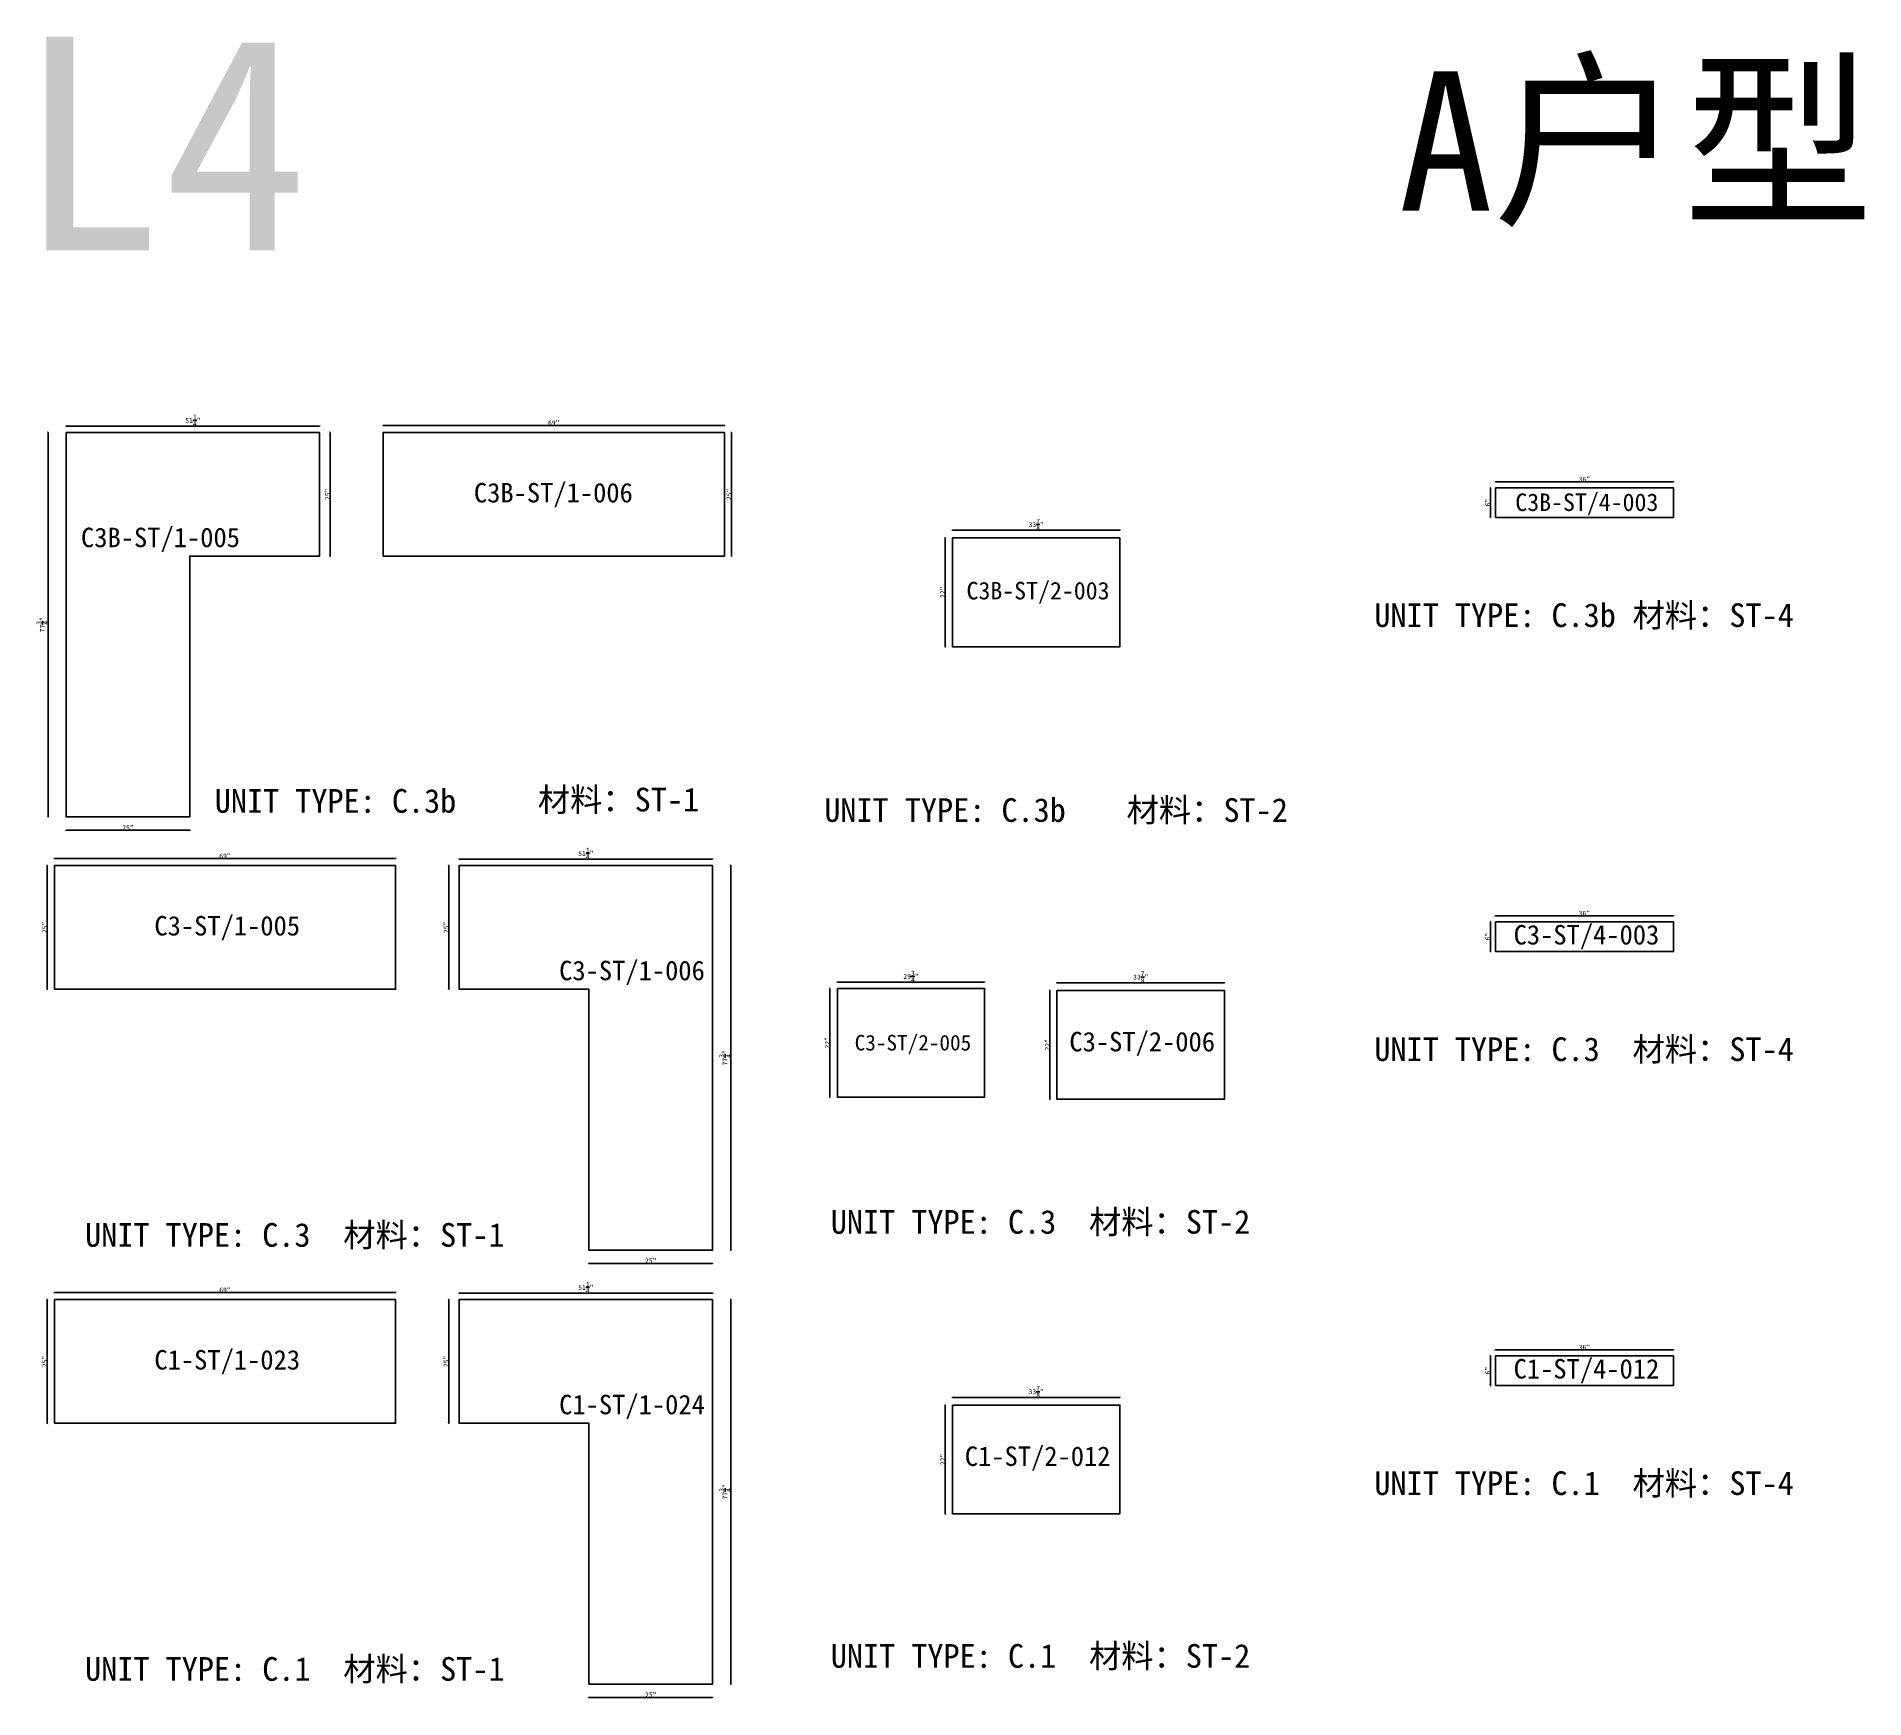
# Model space of a CAD drawing. Header units: millimetres. Extents: x -46962 to 137822, y -48342 to 2116.
# Drawn here: x 52862 to 62250, y -6575 to 1961 of the extents above; entities that cross this region are included whole.
import ezdxf
from ezdxf.enums import TextEntityAlignment as Align

# ---------------------------------------------------------------- set-up
doc = ezdxf.new("R2010")
doc.units = ezdxf.units.MM
doc.layers.add('COUNTERTOP_NUMBER', color=3, linetype='Continuous')
doc.layers.add('COUNTERTOPS', color=7, linetype='Continuous')
doc.styles.add('样式 1', font='')
doc.styles.get('样式 1').set_extended_font_data('NSimSun')
doc.dimstyles.new('副本 ISO-25', dxfattribs={"dimtxt": 25, "dimasz": 10, "dimexe": 1.5, "dimexo": 0.5, "dimtad": 1, "dimlfac": 0.03937, "dimlunit": 5, "dimtxsty": '样式 1', "dimblk": 'ARCHTICK', "dimcen": 2.5, "dimclrd": 256, "dimclrt": 1, "dimazin": 3, "dimtfac": 1, "dimtmove": 0, "dimatfit": 3, "dimfxlon": 1})

msp = doc.modelspace()

# ---------------------------------------------------------------- texts
at = {"style": '样式 1'}
for s, height, p in [('L4', 1098.6712, (52764.267, 862.818)), ('A户型', 716.2262, (59856.293, 1066.337)), ('材料：ST-4', 121.5865, (61059.412, -1071.51)), ('UNIT TYPE: C.3b', 121.5865, (59733.131, -1071.51)), ('UNIT TYPE: C.3b', 121.5865, (53777.181, -2025.642)), ('材料：ST-1', 121.5865, (55436.468, -2018.987)), ('UNIT TYPE: C.3b', 121.5865, (56907.956, -2072.615)), ('材料：ST-2', 121.5865, (58460.681, -2072.615)), ('UNIT TYPE: C.3', 121.5865, (59733.131, -3301.078)), ('材料：ST-4', 121.5865, (61059.412, -3301.078)), ('材料：ST-1', 121.5865, (54437.451, -4255.209)), ('UNIT TYPE: C.3', 121.5865, (56941.256, -4188.256)), ('材料：ST-2', 121.5865, (58267.537, -4188.256)), ('UNIT TYPE: C.3', 121.5865, (53111.17, -4255.209)), ('UNIT TYPE: C.1', 121.5865, (59733.131, -5530.645)), ('材料：ST-4', 121.5865, (61059.412, -5530.645)), ('材料：ST-2', 121.5865, (58267.537, -6417.823)), ('UNIT TYPE: C.1', 121.5865, (53111.17, -6484.776)), ('材料：ST-1', 121.5865, (54437.451, -6484.776)), ('UNIT TYPE: C.1', 121.5865, (56941.256, -6417.823))]:
    msp.add_text(s, height=height, dxfattribs=at).set_placement(p)
at = {"layer": 'COUNTERTOP_NUMBER', "color": 3, "style": '样式 1'}
for s, height, p in [('C3B-ST/1-006', 100, (55516.485, -381.661)), ('C3B-ST/4-003', 90, (60824.63, -430.706)), ('C3B-ST/1-005', 100, (53498.44, -611.511)), ('C3B-ST/2-003', 90, (58005.835, -884.786)), ('C3-ST/1-005', 100, (53841.362, -2606.28)), ('C3-ST/4-003', 100, (60822.686, -2652.49)), ('C3-ST/1-006', 100, (55920.257, -2836.13)), ('C3-ST/2-005', 80, (57363.377, -3206.838)), ('C3-ST/2-006', 100, (58540.935, -3201.506)), ('C1-ST/1-023', 100, (53841.362, -4835.847)), ('C1-ST/4-012', 100, (60822.686, -4882.057)), ('C1-ST/1-024', 100, (55920.257, -5065.697)), ('C1-ST/2-012', 100, (58003.891, -5331.189))]:
    msp.add_text(s, height=height, dxfattribs=at).set_placement(p, align=Align.MIDDLE_CENTER)

# ---------------------------------------------------------------- blocks, each defined once
blk = doc.blocks.new('_ArchTick')
at = {"color": 0, "linetype": 'ByBlock', "const_width": 0.15}
blk.add_lwpolyline([(-0.5, -0.5), (0.5, 0.5)], dxfattribs=at)
blk = doc.blocks.new('*D1223')
at = {"color": 0, "lineweight": -2, "transparency": 16777216}
for p, q in [((56975.5, -2896.6), (56975.5, -2894.1)), ((57731.1, -2896.6), (57731.1, -2894.1))]:
    blk.add_line(p, q, dxfattribs=at)
at = {"lineweight": -2, "transparency": 16777216}
blk.add_line((56975.5, -2895.6), (57731.1, -2895.6), dxfattribs=at)
at = {"layer": 'Defpoints', "color": 0, "transparency": 16777216}
for p in [(57731.1, -2895.6), (56975.5, -2928.3), (57731.1, -2928.3)]:
    blk.add_point(p, dxfattribs=at)
at = {"lineweight": -2, "transparency": 16777216, "xscale": 10, "yscale": 10, "zscale": 10, "rotation": 180}
blk.add_blockref('_ArchTick', (56975.5, -2895.6), dxfattribs=at)
at = {"lineweight": -2, "transparency": 16777216, "xscale": 10, "yscale": 10, "zscale": 10}
blk.add_blockref('_ArchTick', (57731.1, -2895.6), dxfattribs=at)
at = {"color": 1, "transparency": 16777216, "insert": (57353.3, -2866.5), "char_height": 25, "attachment_point": 5, "style": '样式 1'}
blk.add_mtext('\\A1;29{\\H1x;\\S3/4;}"', dxfattribs=at)
blk = doc.blocks.new('*D1224')
at = {"color": 0, "lineweight": -2, "transparency": 16777216}
for p, q in [((56937.2, -2928.3), (56934.7, -2928.3)), ((56937.2, -3487.1), (56934.7, -3487.1))]:
    blk.add_line(p, q, dxfattribs=at)
at = {"lineweight": -2, "transparency": 16777216}
blk.add_line((56936.2, -2928.3), (56936.2, -3487.1), dxfattribs=at)
at = {"layer": 'Defpoints', "color": 0, "transparency": 16777216}
for p in [(56975.5, -2928.3), (56936.2, -3487.1), (56975.5, -3487.1)]:
    blk.add_point(p, dxfattribs=at)
at = {"lineweight": -2, "transparency": 16777216, "xscale": 10, "yscale": 10, "zscale": 10}
for p, rotation in [((56936.2, -2928.3), 90), ((56936.2, -3487.1), 270)]:
    blk.add_blockref('_ArchTick', p, dxfattribs=dict(at, rotation=rotation))
at = {"color": 1, "transparency": 16777216, "insert": (56923, -3207.7), "char_height": 25, "attachment_point": 5, "rotation": 90, "style": '样式 1'}
blk.add_mtext('\\A1;22"', dxfattribs=at)
blk = doc.blocks.new('*D1225')
at = {"color": 0, "lineweight": -2, "transparency": 16777216}
for p, q in [((58103.1, -2900.1), (58103.1, -2897.6)), ((58963.5, -2900.1), (58963.5, -2897.6))]:
    blk.add_line(p, q, dxfattribs=at)
at = {"lineweight": -2, "transparency": 16777216}
blk.add_line((58103.1, -2899.1), (58963.5, -2899.1), dxfattribs=at)
at = {"layer": 'Defpoints', "color": 0, "transparency": 16777216}
for p in [(58963.5, -2899.1), (58103.1, -2938.5), (58963.5, -2938.5)]:
    blk.add_point(p, dxfattribs=at)
at = {"lineweight": -2, "transparency": 16777216, "xscale": 10, "yscale": 10, "zscale": 10, "rotation": 180}
blk.add_blockref('_ArchTick', (58103.1, -2899.1), dxfattribs=at)
at = {"lineweight": -2, "transparency": 16777216, "xscale": 10, "yscale": 10, "zscale": 10}
blk.add_blockref('_ArchTick', (58963.5, -2899.1), dxfattribs=at)
at = {"color": 1, "transparency": 16777216, "insert": (58533.3, -2870), "char_height": 25, "attachment_point": 5, "style": '样式 1'}
blk.add_mtext('\\A1;33{\\H1x;\\S7/8;}"', dxfattribs=at)
blk = doc.blocks.new('*D1073')
at = {"color": 0, "lineweight": -2, "transparency": 16777216}
for p, q in [((58067.4, -2938.5), (58064.9, -2938.5)), ((58067.4, -3497.3), (58064.9, -3497.3))]:
    blk.add_line(p, q, dxfattribs=at)
at = {"lineweight": -2, "transparency": 16777216}
blk.add_line((58066.4, -2938.5), (58066.4, -3497.3), dxfattribs=at)
at = {"layer": 'Defpoints', "color": 0, "transparency": 16777216}
for p in [(58103.1, -2938.5), (58066.4, -3497.3), (58103.1, -3497.3)]:
    blk.add_point(p, dxfattribs=at)
at = {"lineweight": -2, "transparency": 16777216, "xscale": 10, "yscale": 10, "zscale": 10}
for p, rotation in [((58066.4, -2938.5), 90), ((58066.4, -3497.3), 270)]:
    blk.add_blockref('_ArchTick', p, dxfattribs=dict(at, rotation=rotation))
at = {"color": 1, "transparency": 16777216, "insert": (58053.3, -3217.9), "char_height": 25, "attachment_point": 5, "rotation": 90, "style": '样式 1'}
blk.add_mtext('\\A1;22"', dxfattribs=at)
blk = doc.blocks.new('*D1074')
at = {"color": 0, "lineweight": -2, "transparency": 16777216}
for p, q in [((52917.6, -2297.1), (52915.1, -2297.1)), ((52917.6, -2932.1), (52915.1, -2932.1))]:
    blk.add_line(p, q, dxfattribs=at)
at = {"lineweight": -2, "transparency": 16777216}
blk.add_line((52916.6, -2932.1), (52916.6, -2297.1), dxfattribs=at)
at = {"layer": 'Defpoints', "color": 0, "transparency": 16777216}
for p in [(52916.6, -2297.1), (52953.5, -2297.1), (52953.5, -2932.1)]:
    blk.add_point(p, dxfattribs=at)
at = {"lineweight": -2, "transparency": 16777216, "xscale": 10, "yscale": 10, "zscale": 10}
for p, rotation in [((52916.6, -2297.1), 90), ((52916.6, -2932.1), 270)]:
    blk.add_blockref('_ArchTick', p, dxfattribs=dict(at, rotation=rotation))
at = {"color": 1, "transparency": 16777216, "insert": (52903.4, -2614.6), "char_height": 25, "attachment_point": 5, "rotation": 90, "style": '样式 1'}
blk.add_mtext('\\A1;25"', dxfattribs=at)
blk = doc.blocks.new('*D1075')
at = {"color": 0, "lineweight": -2, "transparency": 16777216}
for p, q in [((52953.5, -2261.8), (52953.5, -2259.3)), ((54706.1, -2261.8), (54706.1, -2259.3))]:
    blk.add_line(p, q, dxfattribs=at)
at = {"lineweight": -2, "transparency": 16777216}
blk.add_line((52953.5, -2260.8), (54706.1, -2260.8), dxfattribs=at)
at = {"layer": 'Defpoints', "color": 0, "transparency": 16777216}
for p in [(52953.5, -2297.1), (54706.1, -2260.8), (54706.1, -2297.1)]:
    blk.add_point(p, dxfattribs=at)
at = {"lineweight": -2, "transparency": 16777216, "xscale": 10, "yscale": 10, "zscale": 10, "rotation": 180}
blk.add_blockref('_ArchTick', (52953.5, -2260.8), dxfattribs=at)
at = {"lineweight": -2, "transparency": 16777216, "xscale": 10, "yscale": 10, "zscale": 10}
blk.add_blockref('_ArchTick', (54706.1, -2260.8), dxfattribs=at)
at = {"color": 1, "transparency": 16777216, "insert": (53829.8, -2247.7), "char_height": 25, "attachment_point": 5, "style": '样式 1'}
blk.add_mtext('\\A1;69"', dxfattribs=at)
blk = doc.blocks.new('*D1076')
at = {"color": 0, "lineweight": -2, "transparency": 16777216}
for p, q in [((55032.4, -2265), (55032.4, -2262.5)), ((56334.1, -2265), (56334.1, -2262.5))]:
    blk.add_line(p, q, dxfattribs=at)
at = {"lineweight": -2, "transparency": 16777216}
blk.add_line((55032.4, -2264), (56334.1, -2264), dxfattribs=at)
at = {"layer": 'Defpoints', "color": 0, "transparency": 16777216}
for p in [(55032.4, -2297.1), (56334.1, -2264), (56334.1, -2297.1)]:
    blk.add_point(p, dxfattribs=at)
at = {"lineweight": -2, "transparency": 16777216, "xscale": 10, "yscale": 10, "zscale": 10, "rotation": 180}
blk.add_blockref('_ArchTick', (55032.4, -2264), dxfattribs=at)
at = {"lineweight": -2, "transparency": 16777216, "xscale": 10, "yscale": 10, "zscale": 10}
blk.add_blockref('_ArchTick', (56334.1, -2264), dxfattribs=at)
at = {"color": 1, "transparency": 16777216, "insert": (55683.3, -2235), "char_height": 25, "attachment_point": 5, "style": '样式 1'}
blk.add_mtext('\\A1;51{\\H1x;\\S1/4;}"', dxfattribs=at)
blk = doc.blocks.new('*D1077')
at = {"color": 0, "lineweight": -2, "transparency": 16777216}
for p, q in [((54979.9, -2297.1), (54977.4, -2297.1)), ((54979.9, -2932.1), (54977.4, -2932.1))]:
    blk.add_line(p, q, dxfattribs=at)
at = {"lineweight": -2, "transparency": 16777216}
blk.add_line((54978.9, -2932.1), (54978.9, -2297.1), dxfattribs=at)
at = {"layer": 'Defpoints', "color": 0, "transparency": 16777216}
for p in [(54978.9, -2297.1), (55032.4, -2297.1), (55032.4, -2932.1)]:
    blk.add_point(p, dxfattribs=at)
at = {"lineweight": -2, "transparency": 16777216, "xscale": 10, "yscale": 10, "zscale": 10}
for p, rotation in [((54978.9, -2297.1), 90), ((54978.9, -2932.1), 270)]:
    blk.add_blockref('_ArchTick', p, dxfattribs=dict(at, rotation=rotation))
at = {"color": 1, "transparency": 16777216, "insert": (54965.8, -2614.6), "char_height": 25, "attachment_point": 5, "rotation": 90, "style": '样式 1'}
blk.add_mtext('\\A1;25"', dxfattribs=at)
blk = doc.blocks.new('*D1078')
at = {"color": 0, "lineweight": -2, "transparency": 16777216}
for p, q in [((55699.1, -4339.4), (55699.1, -4341.9)), ((56334.1, -4339.4), (56334.1, -4341.9))]:
    blk.add_line(p, q, dxfattribs=at)
at = {"lineweight": -2, "transparency": 16777216}
blk.add_line((56334.1, -4340.4), (55699.1, -4340.4), dxfattribs=at)
at = {"layer": 'Defpoints', "color": 0, "transparency": 16777216}
for p in [(55699.1, -4272), (56334.1, -4272), (55699.1, -4340.4)]:
    blk.add_point(p, dxfattribs=at)
at = {"lineweight": -2, "transparency": 16777216, "xscale": 10, "yscale": 10, "zscale": 10, "rotation": 180}
blk.add_blockref('_ArchTick', (55699.1, -4340.4), dxfattribs=at)
at = {"lineweight": -2, "transparency": 16777216, "xscale": 10, "yscale": 10, "zscale": 10}
blk.add_blockref('_ArchTick', (56334.1, -4340.4), dxfattribs=at)
at = {"color": 1, "transparency": 16777216, "insert": (56016.6, -4327.3), "char_height": 25, "attachment_point": 5, "style": '样式 1'}
blk.add_mtext('\\A1;25"', dxfattribs=at)
blk = doc.blocks.new('*D1079')
at = {"color": 0, "lineweight": -2, "transparency": 16777216}
for p, q in [((56426.4, -2297.1), (56428.9, -2297.1)), ((56426.4, -4272), (56428.9, -4272))]:
    blk.add_line(p, q, dxfattribs=at)
at = {"lineweight": -2, "transparency": 16777216}
blk.add_line((56427.4, -4272), (56427.4, -2297.1), dxfattribs=at)
at = {"layer": 'Defpoints', "color": 0, "transparency": 16777216}
for p in [(56334.1, -2297.1), (56427.4, -2297.1), (56334.1, -4272)]:
    blk.add_point(p, dxfattribs=at)
at = {"lineweight": -2, "transparency": 16777216, "xscale": 10, "yscale": 10, "zscale": 10}
for p, rotation in [((56427.4, -2297.1), 90), ((56427.4, -4272), 270)]:
    blk.add_blockref('_ArchTick', p, dxfattribs=dict(at, rotation=rotation))
at = {"color": 1, "transparency": 16777216, "insert": (56398.3, -3284.5), "char_height": 25, "attachment_point": 5, "rotation": 90, "style": '样式 1'}
blk.add_mtext('\\A1;77{\\H1x;\\S3/4;}"', dxfattribs=at)
blk = doc.blocks.new('*D1080')
at = {"color": 0, "lineweight": -2, "transparency": 16777216}
for p, q in [((56430.6, -72.5), (56433.1, -72.5)), ((56430.6, -707.5), (56433.1, -707.5))]:
    blk.add_line(p, q, dxfattribs=at)
at = {"lineweight": -2, "transparency": 16777216}
blk.add_line((56431.6, -707.5), (56431.6, -72.5), dxfattribs=at)
at = {"layer": 'Defpoints', "color": 0, "transparency": 16777216}
for p in [(56394.6, -72.5), (56431.6, -72.5), (56394.6, -707.5)]:
    blk.add_point(p, dxfattribs=at)
at = {"lineweight": -2, "transparency": 16777216, "xscale": 10, "yscale": 10, "zscale": 10}
for p, rotation in [((56431.6, -72.5), 90), ((56431.6, -707.5), 270)]:
    blk.add_blockref('_ArchTick', p, dxfattribs=dict(at, rotation=rotation))
at = {"color": 1, "transparency": 16777216, "insert": (56418.4, -390), "char_height": 25, "attachment_point": 5, "rotation": 90, "style": '样式 1'}
blk.add_mtext('\\A1;25"', dxfattribs=at)
blk = doc.blocks.new('*D1081')
at = {"color": 0, "lineweight": -2, "transparency": 16777216}
for p, q in [((54642, -37.2), (54642, -34.7)), ((56394.6, -37.2), (56394.6, -34.7))]:
    blk.add_line(p, q, dxfattribs=at)
at = {"lineweight": -2, "transparency": 16777216}
blk.add_line((56394.6, -36.2), (54642, -36.2), dxfattribs=at)
at = {"layer": 'Defpoints', "color": 0, "transparency": 16777216}
for p in [(54642, -36.2), (54642, -72.5), (56394.6, -72.5)]:
    blk.add_point(p, dxfattribs=at)
at = {"lineweight": -2, "transparency": 16777216, "xscale": 10, "yscale": 10, "zscale": 10, "rotation": 180}
blk.add_blockref('_ArchTick', (54642, -36.2), dxfattribs=at)
at = {"lineweight": -2, "transparency": 16777216, "xscale": 10, "yscale": 10, "zscale": 10}
blk.add_blockref('_ArchTick', (56394.6, -36.2), dxfattribs=at)
at = {"color": 1, "transparency": 16777216, "insert": (55518.3, -23), "char_height": 25, "attachment_point": 5, "style": '样式 1'}
blk.add_mtext('\\A1;69"', dxfattribs=at)
blk = doc.blocks.new('*D1082')
at = {"color": 0, "lineweight": -2, "transparency": 16777216}
for p, q in [((53014, -40.4), (53014, -37.9)), ((54315.7, -40.4), (54315.7, -37.9))]:
    blk.add_line(p, q, dxfattribs=at)
at = {"lineweight": -2, "transparency": 16777216}
blk.add_line((54315.7, -39.4), (53014, -39.4), dxfattribs=at)
at = {"layer": 'Defpoints', "color": 0, "transparency": 16777216}
for p in [(53014, -39.4), (53014, -72.5), (54315.7, -72.5)]:
    blk.add_point(p, dxfattribs=at)
at = {"lineweight": -2, "transparency": 16777216, "xscale": 10, "yscale": 10, "zscale": 10, "rotation": 180}
blk.add_blockref('_ArchTick', (53014, -39.4), dxfattribs=at)
at = {"lineweight": -2, "transparency": 16777216, "xscale": 10, "yscale": 10, "zscale": 10}
blk.add_blockref('_ArchTick', (54315.7, -39.4), dxfattribs=at)
at = {"color": 1, "transparency": 16777216, "insert": (53664.9, -10.3), "char_height": 25, "attachment_point": 5, "style": '样式 1'}
blk.add_mtext('\\A1;51{\\H1x;\\S1/4;}"', dxfattribs=at)
blk = doc.blocks.new('*D1083')
at = {"color": 0, "lineweight": -2, "transparency": 16777216}
for p, q in [((54368.2, -72.5), (54370.7, -72.5)), ((54368.2, -707.5), (54370.7, -707.5))]:
    blk.add_line(p, q, dxfattribs=at)
at = {"lineweight": -2, "transparency": 16777216}
blk.add_line((54369.2, -707.5), (54369.2, -72.5), dxfattribs=at)
at = {"layer": 'Defpoints', "color": 0, "transparency": 16777216}
for p in [(54315.7, -72.5), (54369.2, -72.5), (54315.7, -707.5)]:
    blk.add_point(p, dxfattribs=at)
at = {"lineweight": -2, "transparency": 16777216, "xscale": 10, "yscale": 10, "zscale": 10}
for p, rotation in [((54369.2, -72.5), 90), ((54369.2, -707.5), 270)]:
    blk.add_blockref('_ArchTick', p, dxfattribs=dict(at, rotation=rotation))
at = {"color": 1, "transparency": 16777216, "insert": (54356.1, -390), "char_height": 25, "attachment_point": 5, "rotation": 90, "style": '样式 1'}
blk.add_mtext('\\A1;25"', dxfattribs=at)
blk = doc.blocks.new('*D1084')
at = {"color": 0, "lineweight": -2, "transparency": 16777216}
for p, q in [((53014, -2114.8), (53014, -2117.3)), ((53649, -2114.8), (53649, -2117.3))]:
    blk.add_line(p, q, dxfattribs=at)
at = {"lineweight": -2, "transparency": 16777216}
blk.add_line((53014, -2115.8), (53649, -2115.8), dxfattribs=at)
at = {"layer": 'Defpoints', "color": 0, "transparency": 16777216}
for p in [(53014, -2047.3), (53649, -2047.3), (53649, -2115.8)]:
    blk.add_point(p, dxfattribs=at)
at = {"lineweight": -2, "transparency": 16777216, "xscale": 10, "yscale": 10, "zscale": 10, "rotation": 180}
blk.add_blockref('_ArchTick', (53014, -2115.8), dxfattribs=at)
at = {"lineweight": -2, "transparency": 16777216, "xscale": 10, "yscale": 10, "zscale": 10}
blk.add_blockref('_ArchTick', (53649, -2115.8), dxfattribs=at)
at = {"color": 1, "transparency": 16777216, "insert": (53331.5, -2102.6), "char_height": 25, "attachment_point": 5, "style": '样式 1'}
blk.add_mtext('\\A1;25"', dxfattribs=at)
blk = doc.blocks.new('*D1085')
at = {"color": 0, "lineweight": -2, "transparency": 16777216}
for p, q in [((52921.8, -72.5), (52919.3, -72.5)), ((52921.8, -2047.3), (52919.3, -2047.3))]:
    blk.add_line(p, q, dxfattribs=at)
at = {"lineweight": -2, "transparency": 16777216}
blk.add_line((52920.8, -2047.3), (52920.8, -72.5), dxfattribs=at)
at = {"layer": 'Defpoints', "color": 0, "transparency": 16777216}
for p in [(52920.8, -72.5), (53014, -72.5), (53014, -2047.3)]:
    blk.add_point(p, dxfattribs=at)
at = {"lineweight": -2, "transparency": 16777216, "xscale": 10, "yscale": 10, "zscale": 10}
for p, rotation in [((52920.8, -72.5), 90), ((52920.8, -2047.3), 270)]:
    blk.add_blockref('_ArchTick', p, dxfattribs=dict(at, rotation=rotation))
at = {"color": 1, "transparency": 16777216, "insert": (52891.7, -1059.9), "char_height": 25, "attachment_point": 5, "rotation": 90, "style": '样式 1'}
blk.add_mtext('\\A1;77{\\H1x;\\S3/4;}"', dxfattribs=at)
blk = doc.blocks.new('*D1086')
at = {"color": 0, "lineweight": -2, "transparency": 16777216}
for p, q in [((57566, -575.6), (57566, -573.1)), ((58426.5, -575.6), (58426.5, -573.1))]:
    blk.add_line(p, q, dxfattribs=at)
at = {"lineweight": -2, "transparency": 16777216}
blk.add_line((57566, -574.6), (58426.5, -574.6), dxfattribs=at)
at = {"layer": 'Defpoints', "color": 0, "transparency": 16777216}
for p in [(57566, -614), (58426.5, -574.6), (58426.5, -614)]:
    blk.add_point(p, dxfattribs=at)
at = {"lineweight": -2, "transparency": 16777216, "xscale": 10, "yscale": 10, "zscale": 10, "rotation": 180}
blk.add_blockref('_ArchTick', (57566, -574.6), dxfattribs=at)
at = {"lineweight": -2, "transparency": 16777216, "xscale": 10, "yscale": 10, "zscale": 10}
blk.add_blockref('_ArchTick', (58426.5, -574.6), dxfattribs=at)
at = {"color": 1, "transparency": 16777216, "insert": (57996.2, -545.5), "char_height": 25, "attachment_point": 5, "style": '样式 1'}
blk.add_mtext('\\A1;33{\\H1x;\\S7/8;}"', dxfattribs=at)
blk = doc.blocks.new('*D1087')
at = {"color": 0, "lineweight": -2, "transparency": 16777216}
for p, q in [((57530.4, -614), (57527.9, -614)), ((57530.4, -1172.8), (57527.9, -1172.8))]:
    blk.add_line(p, q, dxfattribs=at)
at = {"lineweight": -2, "transparency": 16777216}
blk.add_line((57529.4, -614), (57529.4, -1172.8), dxfattribs=at)
at = {"layer": 'Defpoints', "color": 0, "transparency": 16777216}
for p in [(57566, -614), (57529.4, -1172.8), (57566, -1172.8)]:
    blk.add_point(p, dxfattribs=at)
at = {"lineweight": -2, "transparency": 16777216, "xscale": 10, "yscale": 10, "zscale": 10}
for p, rotation in [((57529.4, -614), 90), ((57529.4, -1172.8), 270)]:
    blk.add_blockref('_ArchTick', p, dxfattribs=dict(at, rotation=rotation))
at = {"color": 1, "transparency": 16777216, "insert": (57516.3, -893.4), "char_height": 25, "attachment_point": 5, "rotation": 90, "style": '样式 1'}
blk.add_mtext('\\A1;22"', dxfattribs=at)
blk = doc.blocks.new('*D1088')
at = {"color": 0, "lineweight": -2, "transparency": 16777216}
for p, q in [((60354.8, -2556.1), (60354.8, -2553.6)), ((61269.2, -2556.1), (61269.2, -2553.6))]:
    blk.add_line(p, q, dxfattribs=at)
at = {"lineweight": -2, "transparency": 16777216}
blk.add_line((60354.8, -2555.1), (61269.2, -2555.1), dxfattribs=at)
at = {"layer": 'Defpoints', "color": 0, "transparency": 16777216}
for p in [(60354.8, -2585.9), (61269.2, -2555.1), (61269.2, -2585.9)]:
    blk.add_point(p, dxfattribs=at)
at = {"lineweight": -2, "transparency": 16777216, "xscale": 10, "yscale": 10, "zscale": 10, "rotation": 180}
blk.add_blockref('_ArchTick', (60354.8, -2555.1), dxfattribs=at)
at = {"lineweight": -2, "transparency": 16777216, "xscale": 10, "yscale": 10, "zscale": 10}
blk.add_blockref('_ArchTick', (61269.2, -2555.1), dxfattribs=at)
at = {"color": 1, "transparency": 16777216, "insert": (60812, -2542), "char_height": 25, "attachment_point": 5, "style": '样式 1'}
blk.add_mtext('\\A1;36"', dxfattribs=at)
blk = doc.blocks.new('*D1089')
at = {"color": 0, "lineweight": -2, "transparency": 16777216}
for p, q in [((60330, -2585.9), (60327.5, -2585.9)), ((60330, -2738.3), (60327.5, -2738.3))]:
    blk.add_line(p, q, dxfattribs=at)
at = {"lineweight": -2, "transparency": 16777216}
blk.add_line((60329, -2738.3), (60329, -2585.9), dxfattribs=at)
at = {"layer": 'Defpoints', "color": 0, "transparency": 16777216}
for p in [(60329, -2585.9), (60354.8, -2585.9), (60354.8, -2738.3)]:
    blk.add_point(p, dxfattribs=at)
at = {"lineweight": -2, "transparency": 16777216, "xscale": 10, "yscale": 10, "zscale": 10}
for p, rotation in [((60329, -2585.9), 90), ((60329, -2738.3), 270)]:
    blk.add_blockref('_ArchTick', p, dxfattribs=dict(at, rotation=rotation))
at = {"color": 1, "transparency": 16777216, "insert": (60315.9, -2662.1), "char_height": 25, "attachment_point": 5, "rotation": 90, "style": '样式 1'}
blk.add_mtext('\\A1;6"', dxfattribs=at)
blk = doc.blocks.new('*D1090')
at = {"color": 0, "lineweight": -2, "transparency": 16777216}
for p, q in [((60354.8, -326.5), (60354.8, -324)), ((61269.2, -326.5), (61269.2, -324))]:
    blk.add_line(p, q, dxfattribs=at)
at = {"lineweight": -2, "transparency": 16777216}
blk.add_line((60354.8, -325.5), (61269.2, -325.5), dxfattribs=at)
at = {"layer": 'Defpoints', "color": 0, "transparency": 16777216}
for p in [(60354.8, -356.4), (61269.2, -325.5), (61269.2, -356.4)]:
    blk.add_point(p, dxfattribs=at)
at = {"lineweight": -2, "transparency": 16777216, "xscale": 10, "yscale": 10, "zscale": 10, "rotation": 180}
blk.add_blockref('_ArchTick', (60354.8, -325.5), dxfattribs=at)
at = {"lineweight": -2, "transparency": 16777216, "xscale": 10, "yscale": 10, "zscale": 10}
blk.add_blockref('_ArchTick', (61269.2, -325.5), dxfattribs=at)
at = {"color": 1, "transparency": 16777216, "insert": (60812, -312.4), "char_height": 25, "attachment_point": 5, "style": '样式 1'}
blk.add_mtext('\\A1;36"', dxfattribs=at)
blk = doc.blocks.new('*D1091')
at = {"color": 0, "lineweight": -2, "transparency": 16777216}
for p, q in [((60330, -356.4), (60327.5, -356.4)), ((60330, -508.8), (60327.5, -508.8))]:
    blk.add_line(p, q, dxfattribs=at)
at = {"lineweight": -2, "transparency": 16777216}
blk.add_line((60329, -508.8), (60329, -356.4), dxfattribs=at)
at = {"layer": 'Defpoints', "color": 0, "transparency": 16777216}
for p in [(60329, -356.4), (60354.8, -356.4), (60354.8, -508.8)]:
    blk.add_point(p, dxfattribs=at)
at = {"lineweight": -2, "transparency": 16777216, "xscale": 10, "yscale": 10, "zscale": 10}
for p, rotation in [((60329, -356.4), 90), ((60329, -508.8), 270)]:
    blk.add_blockref('_ArchTick', p, dxfattribs=dict(at, rotation=rotation))
at = {"color": 1, "transparency": 16777216, "insert": (60315.9, -432.6), "char_height": 25, "attachment_point": 5, "rotation": 90, "style": '样式 1'}
blk.add_mtext('\\A1;6"', dxfattribs=at)
blk = doc.blocks.new('*D1095')
at = {"color": 0, "lineweight": -2, "transparency": 16777216}
for p, q in [((52917.6, -4526.7), (52915.1, -4526.7)), ((52917.6, -5161.7), (52915.1, -5161.7))]:
    blk.add_line(p, q, dxfattribs=at)
at = {"lineweight": -2, "transparency": 16777216}
blk.add_line((52916.6, -5161.7), (52916.6, -4526.7), dxfattribs=at)
at = {"layer": 'Defpoints', "color": 0, "transparency": 16777216}
for p in [(52916.6, -4526.7), (52953.5, -4526.7), (52953.5, -5161.7)]:
    blk.add_point(p, dxfattribs=at)
at = {"lineweight": -2, "transparency": 16777216, "xscale": 10, "yscale": 10, "zscale": 10}
for p, rotation in [((52916.6, -4526.7), 90), ((52916.6, -5161.7), 270)]:
    blk.add_blockref('_ArchTick', p, dxfattribs=dict(at, rotation=rotation))
at = {"color": 1, "transparency": 16777216, "insert": (52903.4, -4844.2), "char_height": 25, "attachment_point": 5, "rotation": 90, "style": '样式 1'}
blk.add_mtext('\\A1;25"', dxfattribs=at)
blk = doc.blocks.new('*D1096')
at = {"color": 0, "lineweight": -2, "transparency": 16777216}
for p, q in [((52953.5, -4491.3), (52953.5, -4488.8)), ((54706.1, -4491.3), (54706.1, -4488.8))]:
    blk.add_line(p, q, dxfattribs=at)
at = {"lineweight": -2, "transparency": 16777216}
blk.add_line((52953.5, -4490.3), (54706.1, -4490.3), dxfattribs=at)
at = {"layer": 'Defpoints', "color": 0, "transparency": 16777216}
for p in [(54706.1, -4490.3), (52953.5, -4526.7), (54706.1, -4526.7)]:
    blk.add_point(p, dxfattribs=at)
at = {"lineweight": -2, "transparency": 16777216, "xscale": 10, "yscale": 10, "zscale": 10, "rotation": 180}
blk.add_blockref('_ArchTick', (52953.5, -4490.3), dxfattribs=at)
at = {"lineweight": -2, "transparency": 16777216, "xscale": 10, "yscale": 10, "zscale": 10}
blk.add_blockref('_ArchTick', (54706.1, -4490.3), dxfattribs=at)
at = {"color": 1, "transparency": 16777216, "insert": (53829.8, -4477.2), "char_height": 25, "attachment_point": 5, "style": '样式 1'}
blk.add_mtext('\\A1;69"', dxfattribs=at)
blk = doc.blocks.new('*D1097')
at = {"color": 0, "lineweight": -2, "transparency": 16777216}
for p, q in [((55032.4, -4494.5), (55032.4, -4492)), ((56334.1, -4494.5), (56334.1, -4492))]:
    blk.add_line(p, q, dxfattribs=at)
at = {"lineweight": -2, "transparency": 16777216}
blk.add_line((55032.4, -4493.5), (56334.1, -4493.5), dxfattribs=at)
at = {"layer": 'Defpoints', "color": 0, "transparency": 16777216}
for p in [(56334.1, -4493.5), (55032.4, -4526.7), (56334.1, -4526.7)]:
    blk.add_point(p, dxfattribs=at)
at = {"lineweight": -2, "transparency": 16777216, "xscale": 10, "yscale": 10, "zscale": 10, "rotation": 180}
blk.add_blockref('_ArchTick', (55032.4, -4493.5), dxfattribs=at)
at = {"lineweight": -2, "transparency": 16777216, "xscale": 10, "yscale": 10, "zscale": 10}
blk.add_blockref('_ArchTick', (56334.1, -4493.5), dxfattribs=at)
at = {"color": 1, "transparency": 16777216, "insert": (55683.3, -4464.5), "char_height": 25, "attachment_point": 5, "style": '样式 1'}
blk.add_mtext('\\A1;51{\\H1x;\\S1/4;}"', dxfattribs=at)
blk = doc.blocks.new('*D1098')
at = {"color": 0, "lineweight": -2, "transparency": 16777216}
for p, q in [((54979.9, -4526.7), (54977.4, -4526.7)), ((54979.9, -5161.7), (54977.4, -5161.7))]:
    blk.add_line(p, q, dxfattribs=at)
at = {"lineweight": -2, "transparency": 16777216}
blk.add_line((54978.9, -5161.7), (54978.9, -4526.7), dxfattribs=at)
at = {"layer": 'Defpoints', "color": 0, "transparency": 16777216}
for p in [(54978.9, -4526.7), (55032.4, -4526.7), (55032.4, -5161.7)]:
    blk.add_point(p, dxfattribs=at)
at = {"lineweight": -2, "transparency": 16777216, "xscale": 10, "yscale": 10, "zscale": 10}
for p, rotation in [((54978.9, -4526.7), 90), ((54978.9, -5161.7), 270)]:
    blk.add_blockref('_ArchTick', p, dxfattribs=dict(at, rotation=rotation))
at = {"color": 1, "transparency": 16777216, "insert": (54965.8, -4844.2), "char_height": 25, "attachment_point": 5, "rotation": 90, "style": '样式 1'}
blk.add_mtext('\\A1;25"', dxfattribs=at)
blk = doc.blocks.new('*D1099')
at = {"color": 0, "lineweight": -2, "transparency": 16777216}
for p, q in [((55699.1, -6568.9), (55699.1, -6571.4)), ((56334.1, -6568.9), (56334.1, -6571.4))]:
    blk.add_line(p, q, dxfattribs=at)
at = {"lineweight": -2, "transparency": 16777216}
blk.add_line((56334.1, -6569.9), (55699.1, -6569.9), dxfattribs=at)
at = {"layer": 'Defpoints', "color": 0, "transparency": 16777216}
for p in [(55699.1, -6501.5), (55699.1, -6569.9), (56334.1, -6501.5)]:
    blk.add_point(p, dxfattribs=at)
at = {"lineweight": -2, "transparency": 16777216, "xscale": 10, "yscale": 10, "zscale": 10, "rotation": 180}
blk.add_blockref('_ArchTick', (55699.1, -6569.9), dxfattribs=at)
at = {"lineweight": -2, "transparency": 16777216, "xscale": 10, "yscale": 10, "zscale": 10}
blk.add_blockref('_ArchTick', (56334.1, -6569.9), dxfattribs=at)
at = {"color": 1, "transparency": 16777216, "insert": (56016.6, -6556.8), "char_height": 25, "attachment_point": 5, "style": '样式 1'}
blk.add_mtext('\\A1;25"', dxfattribs=at)
blk = doc.blocks.new('*D1100')
at = {"color": 0, "lineweight": -2, "transparency": 16777216}
for p, q in [((56426.4, -4526.7), (56428.9, -4526.7)), ((56426.4, -6501.5), (56428.9, -6501.5))]:
    blk.add_line(p, q, dxfattribs=at)
at = {"lineweight": -2, "transparency": 16777216}
blk.add_line((56427.4, -6501.5), (56427.4, -4526.7), dxfattribs=at)
at = {"layer": 'Defpoints', "color": 0, "transparency": 16777216}
for p in [(56334.1, -4526.7), (56427.4, -4526.7), (56334.1, -6501.5)]:
    blk.add_point(p, dxfattribs=at)
at = {"lineweight": -2, "transparency": 16777216, "xscale": 10, "yscale": 10, "zscale": 10}
for p, rotation in [((56427.4, -4526.7), 90), ((56427.4, -6501.5), 270)]:
    blk.add_blockref('_ArchTick', p, dxfattribs=dict(at, rotation=rotation))
at = {"color": 1, "transparency": 16777216, "insert": (56398.3, -5514.1), "char_height": 25, "attachment_point": 5, "rotation": 90, "style": '样式 1'}
blk.add_mtext('\\A1;77{\\H1x;\\S3/4;}"', dxfattribs=at)
blk = doc.blocks.new('*D1101')
at = {"color": 0, "lineweight": -2, "transparency": 16777216}
for p, q in [((57566, -5029.8), (57566, -5027.3)), ((58426.5, -5029.8), (58426.5, -5027.3))]:
    blk.add_line(p, q, dxfattribs=at)
at = {"lineweight": -2, "transparency": 16777216}
blk.add_line((57566, -5028.8), (58426.5, -5028.8), dxfattribs=at)
at = {"layer": 'Defpoints', "color": 0, "transparency": 16777216}
for p in [(57566, -5068.2), (58426.5, -5028.8), (58426.5, -5068.2)]:
    blk.add_point(p, dxfattribs=at)
at = {"lineweight": -2, "transparency": 16777216, "xscale": 10, "yscale": 10, "zscale": 10, "rotation": 180}
blk.add_blockref('_ArchTick', (57566, -5028.8), dxfattribs=at)
at = {"lineweight": -2, "transparency": 16777216, "xscale": 10, "yscale": 10, "zscale": 10}
blk.add_blockref('_ArchTick', (58426.5, -5028.8), dxfattribs=at)
at = {"color": 1, "transparency": 16777216, "insert": (57996.2, -4999.7), "char_height": 25, "attachment_point": 5, "style": '样式 1'}
blk.add_mtext('\\A1;33{\\H1x;\\S7/8;}"', dxfattribs=at)
blk = doc.blocks.new('*D1102')
at = {"color": 0, "lineweight": -2, "transparency": 16777216}
for p, q in [((57530.4, -5068.2), (57527.9, -5068.2)), ((57530.4, -5627), (57527.9, -5627))]:
    blk.add_line(p, q, dxfattribs=at)
at = {"lineweight": -2, "transparency": 16777216}
blk.add_line((57529.4, -5068.2), (57529.4, -5627), dxfattribs=at)
at = {"layer": 'Defpoints', "color": 0, "transparency": 16777216}
for p in [(57566, -5068.2), (57529.4, -5627), (57566, -5627)]:
    blk.add_point(p, dxfattribs=at)
at = {"lineweight": -2, "transparency": 16777216, "xscale": 10, "yscale": 10, "zscale": 10}
for p, rotation in [((57529.4, -5068.2), 90), ((57529.4, -5627), 270)]:
    blk.add_blockref('_ArchTick', p, dxfattribs=dict(at, rotation=rotation))
at = {"color": 1, "transparency": 16777216, "insert": (57516.3, -5347.6), "char_height": 25, "attachment_point": 5, "rotation": 90, "style": '样式 1'}
blk.add_mtext('\\A1;22"', dxfattribs=at)
blk = doc.blocks.new('*D1103')
at = {"color": 0, "lineweight": -2, "transparency": 16777216}
for p, q in [((60354.8, -4785.7), (60354.8, -4783.2)), ((61269.2, -4785.7), (61269.2, -4783.2))]:
    blk.add_line(p, q, dxfattribs=at)
at = {"lineweight": -2, "transparency": 16777216}
blk.add_line((60354.8, -4784.7), (61269.2, -4784.7), dxfattribs=at)
at = {"layer": 'Defpoints', "color": 0, "transparency": 16777216}
for p in [(61269.2, -4784.7), (60354.8, -4815.5), (61269.2, -4815.5)]:
    blk.add_point(p, dxfattribs=at)
at = {"lineweight": -2, "transparency": 16777216, "xscale": 10, "yscale": 10, "zscale": 10, "rotation": 180}
blk.add_blockref('_ArchTick', (60354.8, -4784.7), dxfattribs=at)
at = {"lineweight": -2, "transparency": 16777216, "xscale": 10, "yscale": 10, "zscale": 10}
blk.add_blockref('_ArchTick', (61269.2, -4784.7), dxfattribs=at)
at = {"color": 1, "transparency": 16777216, "insert": (60812, -4771.5), "char_height": 25, "attachment_point": 5, "style": '样式 1'}
blk.add_mtext('\\A1;36"', dxfattribs=at)
blk = doc.blocks.new('*D1104')
at = {"color": 0, "lineweight": -2, "transparency": 16777216}
for p, q in [((60330, -4815.5), (60327.5, -4815.5)), ((60330, -4967.9), (60327.5, -4967.9))]:
    blk.add_line(p, q, dxfattribs=at)
at = {"lineweight": -2, "transparency": 16777216}
blk.add_line((60329, -4967.9), (60329, -4815.5), dxfattribs=at)
at = {"layer": 'Defpoints', "color": 0, "transparency": 16777216}
for p in [(60329, -4815.5), (60354.8, -4815.5), (60354.8, -4967.9)]:
    blk.add_point(p, dxfattribs=at)
at = {"lineweight": -2, "transparency": 16777216, "xscale": 10, "yscale": 10, "zscale": 10}
for p, rotation in [((60329, -4815.5), 90), ((60329, -4967.9), 270)]:
    blk.add_blockref('_ArchTick', p, dxfattribs=dict(at, rotation=rotation))
at = {"color": 1, "transparency": 16777216, "insert": (60315.9, -4891.7), "char_height": 25, "attachment_point": 5, "rotation": 90, "style": '样式 1'}
blk.add_mtext('\\A1;6"', dxfattribs=at)

# ---------------------------------------------------------------- dimensions: what is measured, and where the dimension line sits
for base, p1, p2, angle, picture, middle in [((53013.987, -39.359), (54315.737, -72.492), (53013.987, -72.492), 180, '*D1082', (53664.862, -10.336)), ((52920.765, -72.492), (53013.987, -2047.342), (53013.987, -72.492), 90, '*D1085', (52891.672, -1059.917)), ((54369.183, -72.492), (54315.737, -707.492), (54315.737, -72.492), 90, '*D1083', (54356.058, -389.992)), ((54642.032, -36.162), (56394.632, -72.492), (54642.032, -72.492), 180, '*D1081', (55518.332, -23.037)), ((56431.572, -72.492), (56394.632, -707.492), (56394.632, -72.492), 90, '*D1080', (56418.447, -389.992)), ((60328.987, -356.353), (60354.822, -508.753), (60354.822, -356.353), 90, '*D1091', (60315.862, -432.553)), ((57529.381, -1172.834), (57566.027, -614.034), (57566.027, -1172.834), 90, '*D1087', (57516.256, -893.434)), ((53648.987, -2115.758), (53013.987, -2047.342), (53648.987, -2047.342), 180, '*D1084', (53331.487, -2102.633)), ((52916.559, -2297.111), (52953.498, -2932.111), (52953.498, -2297.111), 90, '*D1074', (52903.434, -2614.611)), ((54978.948, -2297.111), (55032.393, -2932.111), (55032.393, -2297.111), 90, '*D1077', (54965.823, -2614.611)), ((56427.366, -2297.111), (56334.143, -4271.961), (56334.143, -2297.111), 90, '*D1079', (56398.272, -3284.536)), ((60328.987, -2585.921), (60354.822, -2738.321), (60354.822, -2585.921), 90, '*D1089', (60315.862, -2662.121)), ((56936.159, -3487.103), (56975.486, -2928.303), (56975.486, -3487.103), 90, '*D1224', (56923.034, -3207.703)), ((58066.425, -3497.337), (58103.071, -2938.537), (58103.071, -3497.337), 90, '*D1073', (58053.3, -3217.937)), ((52916.559, -4526.678), (52953.498, -5161.678), (52953.498, -4526.678), 90, '*D1095', (52903.434, -4844.178)), ((54978.948, -4526.678), (55032.393, -5161.678), (55032.393, -4526.678), 90, '*D1098', (54965.823, -4844.178)), ((56427.366, -4526.678), (56334.143, -6501.528), (56334.143, -4526.678), 90, '*D1100', (56398.272, -5514.103)), ((60328.987, -4815.488), (60354.822, -4967.888), (60354.822, -4815.488), 90, '*D1104', (60315.862, -4891.688)), ((57529.381, -5627.02), (57566.027, -5068.22), (57566.027, -5627.02), 90, '*D1102', (57516.256, -5347.62))]:
    dim = msp.add_linear_dim(base=base, p1=p1, p2=p2, angle=angle, dimstyle='副本 ISO-25')
    dim.commit()
    dim.dimension.update_dxf_attribs({"geometry": picture, "text_midpoint": middle})
for base, p1, p2, picture, middle in [((61269.222, -325.518), (60354.822, -356.353), (61269.222, -356.353), '*D1090', (60812.022, -312.393)), ((58426.452, -574.607), (57566.027, -614.034), (58426.452, -614.034), '*D1086', (57996.24, -545.514)), ((54706.098, -2260.78), (52953.498, -2297.111), (54706.098, -2297.111), '*D1075', (53829.798, -2247.655)), ((56334.143, -2263.978), (55032.393, -2297.111), (56334.143, -2297.111), '*D1076', (55683.268, -2234.954)), ((61269.222, -2555.085), (60354.822, -2585.921), (61269.222, -2585.921), '*D1088', (60812.022, -2541.96)), ((57731.136, -2895.618), (56975.486, -2928.303), (57731.136, -2928.303), '*D1223', (57353.311, -2866.525)), ((58963.496, -2899.11), (58103.071, -2938.537), (58963.496, -2938.537), '*D1225', (58533.284, -2870.017)), ((55699.143, -4340.376), (56334.143, -4271.961), (55699.143, -4271.961), '*D1078', (56016.643, -4327.251)), ((54706.098, -4490.347), (52953.498, -4526.678), (54706.098, -4526.678), '*D1096', (53829.798, -4477.222)), ((56334.143, -4493.545), (55032.393, -4526.678), (56334.143, -4526.678), '*D1097', (55683.268, -4464.522)), ((61269.222, -4784.652), (60354.822, -4815.488), (61269.222, -4815.488), '*D1103', (60812.022, -4771.527)), ((58426.452, -5028.793), (57566.027, -5068.22), (58426.452, -5068.22), '*D1101', (57996.24, -4999.7)), ((55699.143, -6569.944), (56334.143, -6501.528), (55699.143, -6501.528), '*D1099', (56016.643, -6556.819))]:
    dim = msp.add_linear_dim(base=base, p1=p1, p2=p2, dimstyle='副本 ISO-25')
    dim.commit()
    dim.dimension.update_dxf_attribs({"geometry": picture, "text_midpoint": middle})

# ---------------------------------------------------------------- linework, layer by layer
at = {"layer": 'COUNTERTOPS'}
for points in [[(53013.987, -72.492), (54315.737, -72.492), (54315.737, -707.492), (53648.987, -707.492), (53648.987, -2047.342), (53013.987, -2047.342)], [(56394.632, -707.492), (54642.032, -707.492), (54642.032, -72.492), (56394.632, -72.492)], [(60354.822, -356.353), (61269.222, -356.353), (61269.222, -508.753), (60354.822, -508.753)], [(57566.027, -614.034), (58426.452, -614.034), (58426.452, -1172.834), (57566.027, -1172.834)], [(52953.498, -2932.111), (54706.098, -2932.111), (54706.098, -2297.111), (52953.498, -2297.111)], [(56334.143, -2297.111), (55032.393, -2297.111), (55032.393, -2932.111), (55699.143, -2932.111), (55699.143, -4271.961), (56334.143, -4271.961)], [(60354.822, -2585.921), (61269.222, -2585.921), (61269.222, -2738.321), (60354.822, -2738.321)], [(56975.486, -2928.303), (57731.136, -2928.303), (57731.136, -3487.103), (56975.486, -3487.103)], [(58103.071, -2938.537), (58963.496, -2938.537), (58963.496, -3497.337), (58103.071, -3497.337)], [(52953.498, -5161.678), (54706.098, -5161.678), (54706.098, -4526.678), (52953.498, -4526.678)], [(56334.143, -4526.678), (55032.393, -4526.678), (55032.393, -5161.678), (55699.143, -5161.678), (55699.143, -6501.528), (56334.143, -6501.528)], [(60354.822, -4815.488), (61269.222, -4815.488), (61269.222, -4967.888), (60354.822, -4967.888)], [(57566.027, -5068.22), (58426.452, -5068.22), (58426.452, -5627.02), (57566.027, -5627.02)]]:
    msp.add_lwpolyline(points, close=True, dxfattribs=at)

msp.set_redraw_order([(e.dxf.handle, doc.entitydb.next_handle()) for e in msp.query("TEXT MTEXT ATTDEF DIMENSION ARC_DIMENSION")])  # texts and dimensions are drawn at this point

doc.saveas('drawing.dxf')
